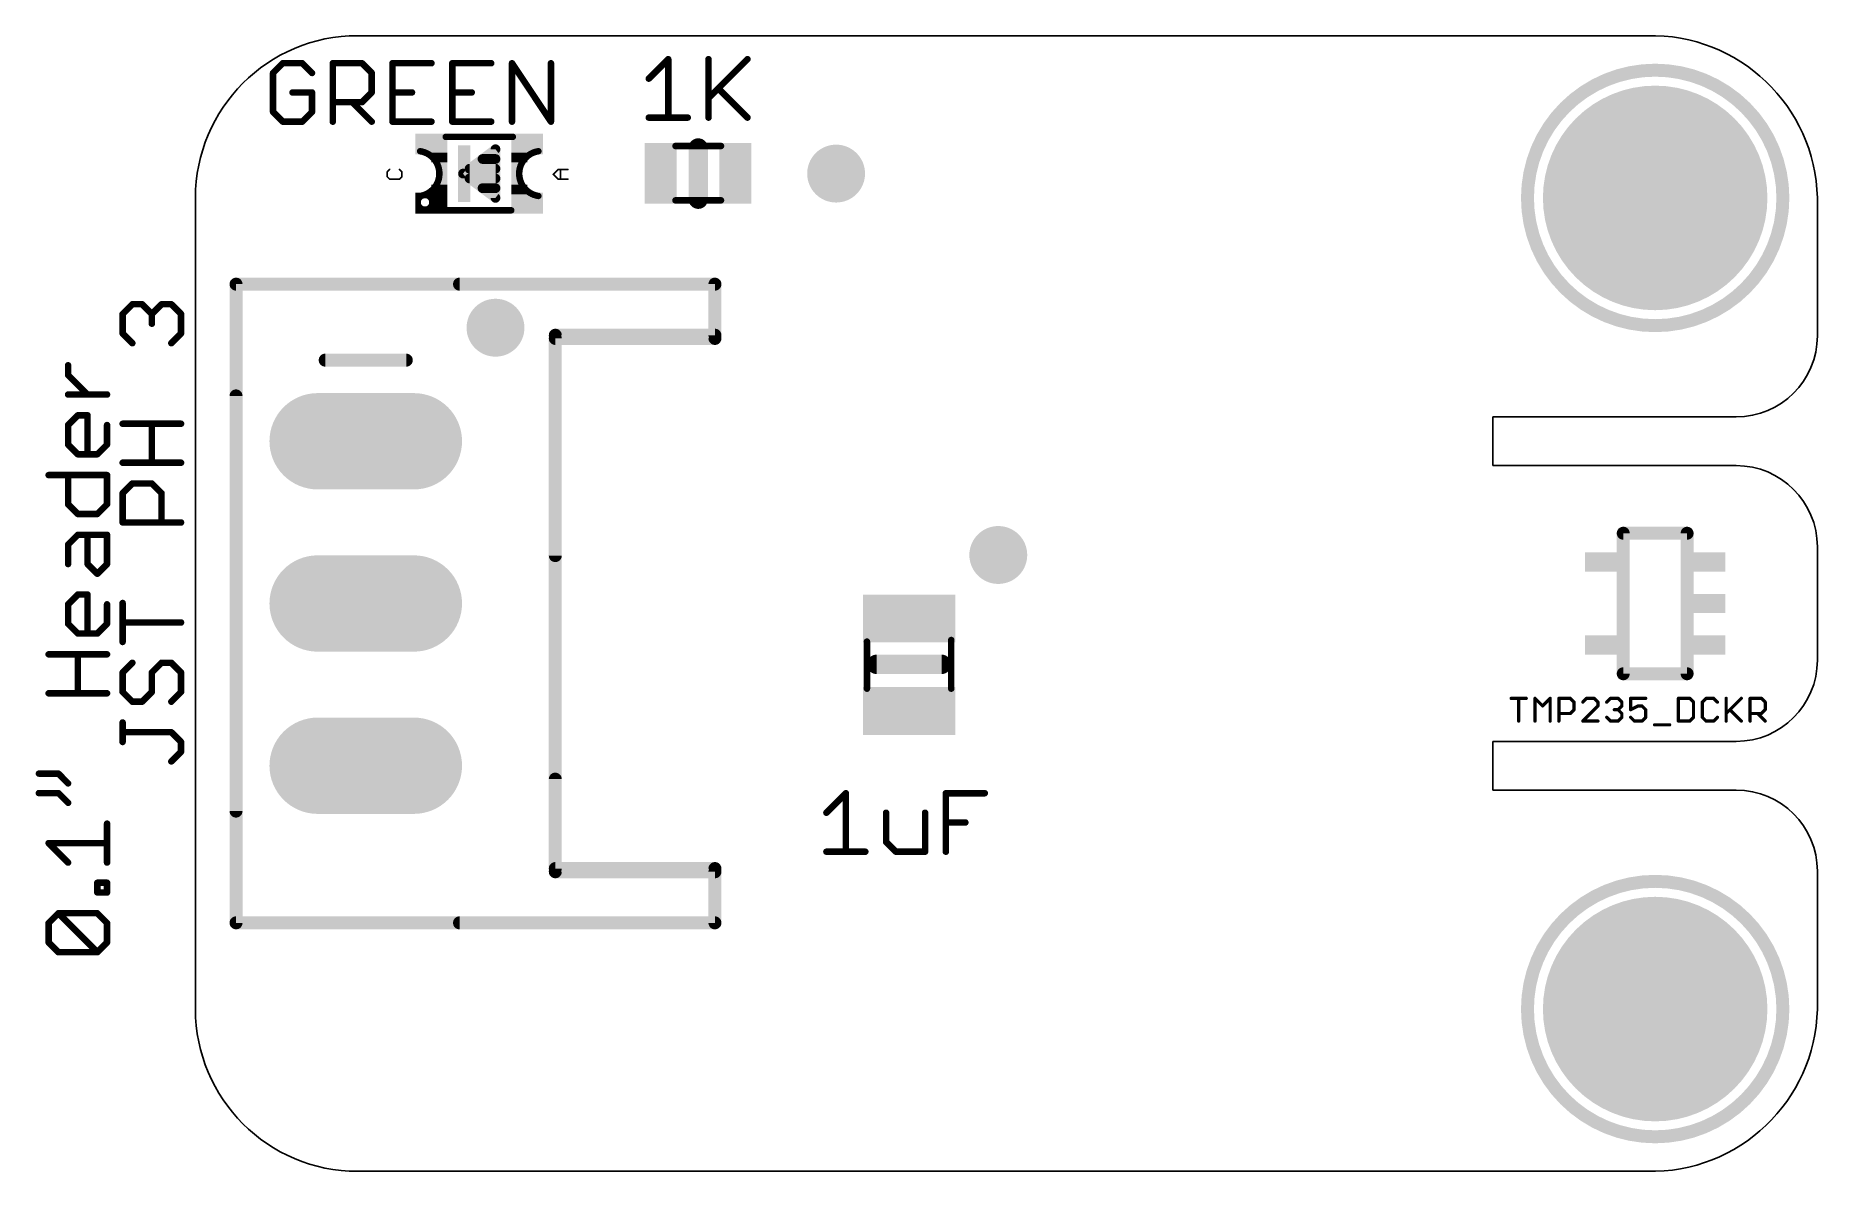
# Model space of a CAD drawing. Extents: x -2.5 to 25.4, y 0 to 17.8.
import ezdxf

# ---------------------------------------------------------------- set-up
doc = ezdxf.new("R2010")
doc.units = 0
for name, color, linetype in [('17', 110, 'CONTINUOUS'), ('18', 110, 'CONTINUOUS'), ('20', 53, 'CONTINUOUS'), ('21', 40, 'CONTINUOUS'), ('27', 253, 'CONTINUOUS'), ('51', 253, 'CONTINUOUS')]:
    doc.layers.add(name, color=color, linetype=linetype)

# ---------------------------------------------------------------- blocks, each defined once
blk = doc.blocks.new('RECT')
blk.add_solid([(-0.5, -0.5), (0.5, -0.5), (-0.5, 0.5), (0.5, 0.5)])
blk = doc.blocks.new('LONGP100')
at = {"const_width": 1}
blk.add_lwpolyline([(-0.5, 0), (0.5, 0)], dxfattribs=at)
at = {"const_width": 0.5}
for points in [[(-0.5, 0.25, 1), (-0.5, -0.25)], [(0.5, -0.25, 1), (0.5, 0.25)]]:
    blk.add_lwpolyline(points, format="xyb", dxfattribs=at)
blk = doc.blocks.new('ROUNDP')
at = {"const_width": 0.5}
blk.add_lwpolyline([(0, -0.25, 1), (0, 0.25, 1), (0, -0.25)], format="xyb", dxfattribs=at)
blk = doc.blocks.new('ROUNDV')
at = {"const_width": 0.5}
blk.add_lwpolyline([(0, -0.25, 1), (0, 0.25, 1), (0, -0.25)], format="xyb", dxfattribs=at)

msp = doc.modelspace()

# ---------------------------------------------------------------- linework, layer by layer
at = {"layer": '20'}
for p, q in [((22.733, 17.78), (2.54, 17.78)), ((0, 15.24), (0, 2.54)), ((25.4, 13.081), (25.4, 15.24)), ((20.32, 11.049), (20.32, 11.811)), ((20.32, 11.811), (24.13, 11.811)), ((24.13, 11.049), (20.32, 11.049)), ((25.4, 8.001), (25.4, 9.779)), ((20.32, 5.969), (20.32, 6.731)), ((20.32, 6.731), (24.13, 6.731)), ((24.13, 5.969), (20.32, 5.969)), ((25.4, 2.54), (25.4, 4.699)), ((2.54, 0), (22.733, 0))]:
    msp.add_line(p, q, dxfattribs=at)
for centre, radius, start, end in [((2.54, 15.24), 2.54, 90, 180), ((22.7965, 15.1765), 2.6043, 1.3972, 91.3972), ((24.13, 13.081), 1.27, 270, 0), ((24.13, 9.779), 1.27, 0, 90), ((24.13, 8.001), 1.27, 270, 0), ((24.13, 4.699), 1.27, 0, 90), ((2.54, 2.54), 2.54, 180, 270), ((22.7965, 2.6035), 2.6043, 268.6028, 358.6028)]:
    msp.add_arc(centre, radius, start, end, dxfattribs=at)
at = {"layer": '21'}
for points, const_width in [([(22.86, 13.24, 1), (22.86, 17.24, 1), (22.86, 13.24)], 0.2032), ([(4.4958, 15.8877, 1), (4.4958, 15.8115)], 0.0762), ([(4.7371, 16.002, 1), (4.6609, 16.002)], 0.0762), ([(4.7219, 15.9715, 1), (4.6761, 16.0325)], 0.0762), ([(4.699, 15.8115, 1), (4.699, 15.8877)], 0.0762), ([(7.9502, 16.021, 1), (7.7978, 16.021)], 0.1524), ([(4.2139, 15.6515, 1), (4.1681, 15.5905)], 0.0762), ([(4.1681, 15.6515, 1), (4.2139, 15.5905)], 0.0762), ([(4.2926, 15.7353, 1), (4.2926, 15.6591)], 0.0762), ([(4.699, 15.6591, 1), (4.699, 15.7353)], 0.0762), ([(4.2926, 15.5829, 1), (4.2926, 15.5067)], 0.0762), ([(4.4958, 15.4305, 1), (4.4958, 15.3543)], 0.0762), ([(4.699, 15.5067, 1), (4.699, 15.5829)], 0.0762), ([(4.699, 15.3543, 1), (4.699, 15.4305)], 0.0762), ([(4.6609, 15.24, 1), (4.7371, 15.24)], 0.0762), ([(4.6761, 15.2095, 1), (4.7219, 15.2705)], 0.0762), ([(7.7978, 15.221, 1), (7.9502, 15.221)], 0.1524), ([(4.1355, 13.9408, 1), (4.1355, 13.8392)], 0.1016), ([(8.1863, 13.89, 1), (8.0847, 13.89)], 0.1016), ([(8.1355, 13.8392, 1), (8.1355, 13.9408)], 0.1016), ([(5.6355, 13.0908, 1), (5.6355, 12.9892)], 0.1016), ([(5.6863, 13.04, 1), (5.5847, 13.04)], 0.1016), ([(8.1355, 12.9892, 1), (8.1355, 13.0908)], 0.1016), ([(8.0847, 13.04, 1), (8.1863, 13.04)], 0.1016), ([(0.6863, 12.14, 1), (0.5847, 12.14)], 0.1016), ([(22.36, 10.0408, 1), (22.36, 9.9392)], 0.1016), ([(23.36, 9.9392, 1), (23.36, 10.0408)], 0.1016), ([(5.5847, 9.64, 1), (5.6863, 9.64)], 0.1016), ([(10.668, 8.0137, 1), (10.668, 7.8613)], 0.1524), ([(11.684, 7.8613, 1), (11.684, 8.0137)], 0.1524), ([(22.36, 7.8408, 1), (22.36, 7.7392)], 0.1016), ([(23.36, 7.7392, 1), (23.36, 7.8408)], 0.1016), ([(5.6863, 6.14, 1), (5.5847, 6.14)], 0.1016), ([(0.5847, 5.64, 1), (0.6863, 5.64)], 0.1016), ([(5.6355, 4.7908, 1), (5.6355, 4.6892)], 0.1016), ([(5.5847, 4.74, 1), (5.6863, 4.74)], 0.1016), ([(8.1863, 4.74, 1), (8.0847, 4.74)], 0.1016), ([(8.1355, 4.6892, 1), (8.1355, 4.7908)], 0.1016), ([(22.86, 0.54, 1), (22.86, 4.54, 1), (22.86, 0.54)], 0.2032), ([(4.1355, 3.9408, 1), (4.1355, 3.8392)], 0.1016), ([(8.0847, 3.89, 1), (8.1863, 3.89)], 0.1016), ([(8.1355, 3.8392, 1), (8.1355, 3.9408)], 0.1016)]:
    msp.add_lwpolyline(points, format="xyb", dxfattribs=dict(at, const_width=const_width))
for points, const_width in [([(4.699, 16.002), (4.191, 15.621)], 0.1524), ([(4.4958, 15.8496), (4.699, 15.8496)], 0.1524), ([(4.699, 15.24), (4.699, 16.002)], 0.1524), ([(7.874, 16.021), (7.874, 15.221)], 0.3048), ([(4.191, 15.621), (4.699, 15.24)], 0.1524), ([(4.2926, 15.6972), (4.699, 15.6972)], 0.1524), ([(4.2926, 15.5448), (4.699, 15.5448)], 0.1524), ([(4.4958, 15.3924), (4.699, 15.3924)], 0.1524), ([(4.1355, 13.89), (8.1355, 13.89)], 0.2032), ([(8.1355, 13.89), (8.1355, 13.04)], 0.2032), ([(8.1355, 13.04), (5.6355, 13.04)], 0.2032), ([(5.6355, 13.04), (5.6355, 9.64)], 0.2032), ([(0.6355, 5.64), (0.6355, 12.14)], 0.2032), ([(22.36, 9.99), (23.36, 9.99)], 0.2032), ([(11.684, 7.9375), (10.668, 7.9375)], 0.3048), ([(23.36, 7.79), (22.36, 7.79)], 0.2032), ([(5.6355, 6.14), (5.6355, 4.74)], 0.2032), ([(5.6355, 4.74), (8.1355, 4.74)], 0.2032), ([(8.1355, 4.74), (8.1355, 3.89)], 0.2032), ([(8.1355, 3.89), (4.1355, 3.89)], 0.2032)]:
    msp.add_lwpolyline(points, dxfattribs=dict(at, const_width=const_width))
at = {"layer": '27'}
for points, const_width in [([(1.3677, 17.349), (1.2152, 17.1965)], 0.1016), ([(1.6728, 17.349), (1.3677, 17.349)], 0.1016), ([(1.8253, 17.1965), (1.6728, 17.349)], 0.1016), ([(2.1507, 16.4338), (2.1507, 17.349)], 0.1016), ([(2.1507, 17.349), (2.6083, 17.349)], 0.1016), ([(2.6083, 17.349), (2.7608, 17.1965)], 0.1016), ([(3.6964, 17.349), (3.0862, 17.349)], 0.1016), ([(3.0862, 17.349), (3.0862, 16.4338)], 0.1016), ([(4.6319, 17.349), (4.0218, 17.349)], 0.1016), ([(4.0218, 17.349), (4.0218, 16.4338)], 0.1016), ([(4.9573, 16.4338), (4.9573, 17.349)], 0.1016), ([(4.9573, 17.349), (5.5674, 16.4338)], 0.1016), ([(5.5674, 16.4338), (5.5674, 17.349)], 0.1016), ([(7.0993, 17.1074), (7.4044, 17.4125)], 0.1016), ([(7.4044, 17.4125), (7.4044, 16.4973)], 0.1016), ([(8.0348, 17.4125), (8.0348, 16.4973)], 0.1016), ([(8.0348, 16.8024), (8.6449, 17.4125)], 0.1016), ([(1.2152, 17.1965), (1.2152, 16.5863)], 0.1016), ([(2.7608, 17.1965), (2.7608, 16.8914)], 0.1016), ([(1.8253, 16.8914), (1.5203, 16.8914)], 0.1016), ([(1.8253, 16.5863), (1.8253, 16.8914)], 0.1016), ([(2.6083, 16.7389), (2.1507, 16.7389)], 0.1016), ([(2.4558, 16.7389), (2.7608, 16.4338)], 0.1016), ([(2.7608, 16.8914), (2.6083, 16.7389)], 0.1016), ([(3.0862, 16.8914), (3.3913, 16.8914)], 0.1016), ([(4.0218, 16.8914), (4.3268, 16.8914)], 0.1016), ([(8.1873, 16.9549), (8.6449, 16.4973)], 0.1016), ([(1.2152, 16.5863), (1.3677, 16.4338)], 0.1016), ([(1.3677, 16.4338), (1.6728, 16.4338)], 0.1016), ([(1.6728, 16.4338), (1.8253, 16.5863)], 0.1016), ([(3.0862, 16.4338), (3.6964, 16.4338)], 0.1016), ([(4.0218, 16.4338), (4.6319, 16.4338)], 0.1016), ([(7.0993, 16.4973), (7.7094, 16.4973)], 0.1016), ([(-1.1405, 13.423), (-0.9879, 13.5755)], 0.1016), ([(-1.1405, 13.118), (-1.1405, 13.423)], 0.1016), ([(-0.9879, 13.5755), (-0.8354, 13.5755)], 0.1016), ([(-0.8354, 13.5755), (-0.6829, 13.423)], 0.1016), ([(-0.6829, 13.423), (-0.5304, 13.5755)], 0.1016), ([(-0.6829, 13.423), (-0.6829, 13.2705)], 0.1016), ([(-0.5304, 13.5755), (-0.3778, 13.5755)], 0.1016), ([(-0.3778, 13.5755), (-0.2253, 13.423)], 0.1016), ([(-0.2253, 13.423), (-0.2253, 13.118)], 0.1016), ([(-0.9879, 12.9654), (-1.1405, 13.118)], 0.1016), ([(-0.2253, 13.118), (-0.3778, 12.9654)], 0.1016), ([(-1.9944, 12.4668), (-1.9944, 12.6193)], 0.1016), ([(-1.6894, 12.1617), (-1.9944, 12.4668)], 0.1016), ([(-1.3843, 12.1617), (-1.9944, 12.1617)], 0.1016), ([(-1.9944, 11.6838), (-1.8419, 11.8363)], 0.1016), ([(-1.9944, 11.3787), (-1.9944, 11.6838)], 0.1016), ([(-1.8419, 11.8363), (-1.6894, 11.8363)], 0.1016), ([(-1.6894, 11.8363), (-1.6894, 11.2262)], 0.1016), ([(-1.3843, 11.6838), (-1.3843, 11.3787)], 0.1016), ([(-1.1405, 11.7045), (-0.2253, 11.7045)], 0.1016), ([(-0.6829, 11.0944), (-0.6829, 11.7045)], 0.1016), ([(-1.8419, 11.2262), (-1.9944, 11.3787)], 0.1016), ([(-1.5368, 11.2262), (-1.8419, 11.2262)], 0.1016), ([(-1.3843, 11.3787), (-1.5368, 11.2262)], 0.1016), ([(-2.2995, 10.9008), (-1.3843, 10.9008)], 0.1016), ([(-1.9944, 10.4432), (-1.9944, 10.9008)], 0.1016), ([(-1.3843, 10.9008), (-1.3843, 10.4432)], 0.1016), ([(-0.2253, 11.0944), (-1.1405, 11.0944)], 0.1016), ([(-1.1405, 10.6165), (-0.9879, 10.769)], 0.1016), ([(-1.1405, 10.1589), (-1.1405, 10.6165)], 0.1016), ([(-0.9879, 10.769), (-0.6829, 10.769)], 0.1016), ([(-0.6829, 10.769), (-0.5304, 10.6165)], 0.1016), ([(-0.5304, 10.6165), (-0.5304, 10.1589)], 0.1016), ([(-1.8419, 10.2907), (-1.9944, 10.4432)], 0.1016), ([(-1.5368, 10.2907), (-1.8419, 10.2907)], 0.1016), ([(-1.3843, 10.4432), (-1.5368, 10.2907)], 0.1016), ([(-0.2253, 10.1589), (-1.1405, 10.1589)], 0.1016), ([(-1.9944, 9.8127), (-1.8419, 9.9653)], 0.1016), ([(-1.9944, 9.5077), (-1.9944, 9.8127)], 0.1016), ([(-1.8419, 9.9653), (-1.3843, 9.9653)], 0.1016), ([(-1.6894, 9.5077), (-1.6894, 9.9653)], 0.1016), ([(-1.3843, 9.9653), (-1.3843, 9.5077)], 0.1016), ([(-1.5368, 9.3551), (-1.6894, 9.5077)], 0.1016), ([(-1.3843, 9.5077), (-1.5368, 9.3551)], 0.1016), ([(-1.9944, 8.8772), (-1.8419, 9.0297)], 0.1016), ([(-1.8419, 9.0297), (-1.6894, 9.0297)], 0.1016), ([(-1.6894, 9.0297), (-1.6894, 8.4196)], 0.1016), ([(-1.1405, 8.2878), (-1.1405, 8.898)], 0.1016), ([(-1.9944, 8.5721), (-1.9944, 8.8772)], 0.1016), ([(-1.3843, 8.8772), (-1.3843, 8.5721)], 0.1016), ([(-1.8419, 8.4196), (-1.9944, 8.5721)], 0.1016), ([(-1.5368, 8.4196), (-1.8419, 8.4196)], 0.1016), ([(-1.3843, 8.5721), (-1.5368, 8.4196)], 0.1016), ([(-0.2253, 8.5929), (-1.1405, 8.5929)], 0.1016), ([(-2.2995, 8.0942), (-1.3843, 8.0942)], 0.1016), ([(-1.8419, 7.4841), (-1.8419, 8.0942)], 0.1016), ([(-0.9879, 7.9624), (-1.1405, 7.8099)], 0.1016), ([(-1.1405, 7.8099), (-1.1405, 7.5048)], 0.1016), ([(-0.6829, 7.8099), (-0.5304, 7.9624)], 0.1016), ([(-0.6829, 7.5048), (-0.6829, 7.8099)], 0.1016), ([(-0.5304, 7.9624), (-0.3778, 7.9624)], 0.1016), ([(-0.3778, 7.9624), (-0.2253, 7.8099)], 0.1016), ([(-0.2253, 7.8099), (-0.2253, 7.5048)], 0.1016), ([(-1.3843, 7.4841), (-2.2995, 7.4841)], 0.1016), ([(-1.1405, 7.5048), (-0.9879, 7.3523)], 0.1016), ([(-0.8354, 7.3523), (-0.6829, 7.5048)], 0.1016), ([(-0.2253, 7.5048), (-0.3778, 7.3523)], 0.1016), ([(-0.9879, 7.3523), (-0.8354, 7.3523)], 0.1016), ([(20.6041, 7.4049), (20.8414, 7.4049)], 0.0508), ([(20.7228, 7.049), (20.7228, 7.4049)], 0.0508), ([(20.9783, 7.049), (20.9783, 7.4049)], 0.0508), ([(20.9783, 7.4049), (21.097, 7.2863)], 0.0508), ([(21.097, 7.2863), (21.2156, 7.4049)], 0.0508), ([(21.2156, 7.4049), (21.2156, 7.049)], 0.0508), ([(21.3525, 7.049), (21.3525, 7.4049)], 0.0508), ([(21.3525, 7.4049), (21.5305, 7.4049)], 0.0508), ([(21.5305, 7.4049), (21.5898, 7.3456)], 0.0508), ([(21.5898, 7.3456), (21.5898, 7.227)], 0.0508), ([(21.786, 7.4049), (21.7267, 7.3456)], 0.0508), ([(21.7267, 7.049), (21.964, 7.2863)], 0.0508), ([(21.9047, 7.4049), (21.786, 7.4049)], 0.0508), ([(21.964, 7.3456), (21.9047, 7.4049)], 0.0508), ([(21.964, 7.2863), (21.964, 7.3456)], 0.0508), ([(22.1009, 7.3456), (22.1603, 7.4049)], 0.0508), ([(22.1603, 7.4049), (22.2789, 7.4049)], 0.0508), ([(22.2789, 7.4049), (22.3382, 7.3456)], 0.0508), ([(22.3382, 7.2863), (22.2789, 7.227)], 0.0508), ([(22.3382, 7.3456), (22.3382, 7.2863)], 0.0508), ([(22.7124, 7.4049), (22.4751, 7.4049)], 0.0508), ([(22.4751, 7.4049), (22.4751, 7.227)], 0.0508), ([(22.4751, 7.227), (22.5938, 7.2863)], 0.0508), ([(22.5938, 7.2863), (22.6531, 7.2863)], 0.0508), ([(22.6531, 7.2863), (22.7124, 7.227)], 0.0508), ([(23.2236, 7.4049), (23.2236, 7.049)], 0.0508), ([(23.4015, 7.4049), (23.2236, 7.4049)], 0.0508), ([(23.4608, 7.3456), (23.4015, 7.4049)], 0.0508), ([(23.4608, 7.1083), (23.4608, 7.3456)], 0.0508), ([(23.6571, 7.4049), (23.5978, 7.3456)], 0.0508), ([(23.5978, 7.3456), (23.5978, 7.1083)], 0.0508), ([(23.7757, 7.4049), (23.6571, 7.4049)], 0.0508), ([(23.835, 7.3456), (23.7757, 7.4049)], 0.0508), ([(23.972, 7.4049), (23.972, 7.049)], 0.0508), ([(23.972, 7.1676), (24.2092, 7.4049)], 0.0508), ([(24.3462, 7.049), (24.3462, 7.4049)], 0.0508), ([(24.3462, 7.4049), (24.5241, 7.4049)], 0.0508), ([(24.5241, 7.4049), (24.5834, 7.3456)], 0.0508), ([(24.5834, 7.3456), (24.5834, 7.227)], 0.0508), ([(-1.1405, 6.7219), (-1.1405, 7.0269)], 0.1016), ([(21.5305, 7.1676), (21.3525, 7.1676)], 0.0508), ([(21.5898, 7.227), (21.5305, 7.1676)], 0.0508), ([(21.964, 7.049), (21.7267, 7.049)], 0.0508), ([(22.1603, 7.049), (22.1009, 7.1083)], 0.0508), ([(22.2789, 7.049), (22.1603, 7.049)], 0.0508), ([(22.2789, 7.227), (22.2196, 7.227)], 0.0508), ([(22.2789, 7.227), (22.3382, 7.1676)], 0.0508), ([(22.3382, 7.1083), (22.2789, 7.049)], 0.0508), ([(22.3382, 7.1676), (22.3382, 7.1083)], 0.0508), ([(22.5345, 7.049), (22.4751, 7.1083)], 0.0508), ([(22.6531, 7.049), (22.5345, 7.049)], 0.0508), ([(22.7124, 7.1083), (22.6531, 7.049)], 0.0508), ([(22.7124, 7.227), (22.7124, 7.1083)], 0.0508), ([(22.8494, 6.9897), (23.0866, 6.9897)], 0.0508), ([(23.2236, 7.049), (23.4015, 7.049)], 0.0508), ([(23.4015, 7.049), (23.4608, 7.1083)], 0.0508), ([(23.5978, 7.1083), (23.6571, 7.049)], 0.0508), ([(23.6571, 7.049), (23.7757, 7.049)], 0.0508), ([(23.7757, 7.049), (23.835, 7.1083)], 0.0508), ([(24.0313, 7.227), (24.2092, 7.049)], 0.0508), ([(24.5241, 7.1676), (24.3462, 7.1676)], 0.0508), ([(24.4648, 7.1676), (24.5834, 7.049)], 0.0508), ([(24.5834, 7.227), (24.5241, 7.1676)], 0.0508), ([(-0.3778, 6.8744), (-1.1405, 6.8744)], 0.1016), ([(-0.2253, 6.7219), (-0.3778, 6.8744)], 0.1016), ([(-0.2253, 6.5693), (-0.2253, 6.7219)], 0.1016), ([(-0.3778, 6.4168), (-0.2253, 6.5693)], 0.1016), ([(-2.452, 6.2266), (-2.1469, 6.2266)], 0.1016), ([(-2.1469, 6.2266), (-1.9944, 6.074)], 0.1016), ([(-2.452, 5.9215), (-2.1469, 5.9215)], 0.1016), ([(-2.1469, 5.9215), (-1.9944, 5.769)], 0.1016), ([(9.8807, 5.6139), (10.1858, 5.919)], 0.1016), ([(10.1858, 5.919), (10.1858, 5.0038)], 0.1016), ([(11.7518, 5.0038), (11.7518, 5.919)], 0.1016), ([(11.7518, 5.919), (12.3619, 5.919)], 0.1016), ([(10.8163, 5.6139), (10.8163, 5.1563)], 0.1016), ([(11.4264, 5.0038), (11.4264, 5.6139)], 0.1016), ([(-1.3843, 4.8335), (-1.3843, 5.4436)], 0.1016), ([(11.7518, 5.4614), (12.0568, 5.4614)], 0.1016), ([(-1.9944, 4.8335), (-2.2995, 5.1385)], 0.1016), ([(-2.2995, 5.1385), (-1.3843, 5.1385)], 0.1016), ([(9.8807, 5.0038), (10.4909, 5.0038)], 0.1016), ([(10.8163, 5.1563), (10.9688, 5.0038)], 0.1016), ([(10.9688, 5.0038), (11.4264, 5.0038)], 0.1016), ([(-1.5368, 4.3657), (-1.5368, 4.5182)], 0.1016), ([(-1.5368, 4.5182), (-1.3843, 4.5182)], 0.1016), ([(-1.3843, 4.5182), (-1.3843, 4.3657)], 0.1016), ([(-1.3843, 4.3657), (-1.5368, 4.3657)], 0.1016), ([(-2.2995, 3.8878), (-2.1469, 4.0403)], 0.1016), ([(-2.2995, 3.5827), (-2.2995, 3.8878)], 0.1016), ([(-2.1469, 4.0403), (-1.5368, 4.0403)], 0.1016), ([(-1.5368, 3.4302), (-2.1469, 4.0403)], 0.1016), ([(-1.5368, 4.0403), (-1.3843, 3.8878)], 0.1016), ([(-1.3843, 3.8878), (-1.3843, 3.5827)], 0.1016), ([(-2.1469, 3.4302), (-2.2995, 3.5827)], 0.1016), ([(-1.3843, 3.5827), (-1.5368, 3.4302)], 0.1016), ([(-1.5368, 3.4302), (-2.1469, 3.4302)], 0.1016)]:
    msp.add_lwpolyline(points, dxfattribs=dict(at, const_width=const_width))
for points, const_width in [([(1.3677, 17.3744, 1), (1.3677, 17.3236)], 0.0508), ([(1.3857, 17.331, 1), (1.3498, 17.3669)], 0.0508), ([(1.6908, 17.3669, 1), (1.6548, 17.331)], 0.0508), ([(1.6728, 17.3236, 1), (1.6728, 17.3744)], 0.0508), ([(2.1761, 17.349, 1), (2.1253, 17.349)], 0.0508), ([(2.1507, 17.3744, 1), (2.1507, 17.3236)], 0.0508), ([(2.6263, 17.3669, 1), (2.5904, 17.331)], 0.0508), ([(2.6083, 17.3236, 1), (2.6083, 17.3744)], 0.0508), ([(3.0862, 17.3744, 1), (3.0862, 17.3236)], 0.0508), ([(3.1116, 17.349, 1), (3.0608, 17.349)], 0.0508), ([(3.6964, 17.3236, 1), (3.6964, 17.3744)], 0.0508), ([(4.0218, 17.3744, 1), (4.0218, 17.3236)], 0.0508), ([(4.0472, 17.349, 1), (3.9964, 17.349)], 0.0508), ([(4.6319, 17.3236, 1), (4.6319, 17.3744)], 0.0508), ([(4.9784, 17.3631, 1), (4.9361, 17.3349)], 0.0508), ([(4.9827, 17.349, 1), (4.9319, 17.349)], 0.0508), ([(5.5928, 17.349, 1), (5.542, 17.349)], 0.0508), ([(7.4298, 17.4125, 1), (7.379, 17.4125)], 0.0508), ([(7.4223, 17.3945, 1), (7.3864, 17.4304)], 0.0508), ([(8.0602, 17.4125, 1), (8.0094, 17.4125)], 0.0508), ([(8.6629, 17.3945, 1), (8.627, 17.4304)], 0.0508), ([(1.2406, 17.1965, 1), (1.1898, 17.1965)], 0.0508), ([(1.1972, 17.2144, 1), (1.2332, 17.1785)], 0.0508), ([(1.8074, 17.1785, 1), (1.8433, 17.2144)], 0.0508), ([(2.7862, 17.1965, 1), (2.7354, 17.1965)], 0.0508), ([(2.7429, 17.1785, 1), (2.7788, 17.2144)], 0.0508), ([(7.0813, 17.1254, 1), (7.1173, 17.0895)], 0.0508), ([(1.5203, 16.9168, 1), (1.5203, 16.866)], 0.0508), ([(1.8507, 16.8914, 1), (1.7999, 16.8914)], 0.0508), ([(1.8253, 16.866, 1), (1.8253, 16.9168)], 0.0508), ([(2.1507, 16.7643, 1), (2.1507, 16.7135)], 0.0508), ([(2.4737, 16.7568, 1), (2.4378, 16.7209)], 0.0508), ([(2.5904, 16.7568, 1), (2.6263, 16.7209)], 0.0508), ([(2.6083, 16.7135, 1), (2.6083, 16.7643)], 0.0508), ([(2.7354, 16.8914, 1), (2.7862, 16.8914)], 0.0508), ([(2.7788, 16.8734, 1), (2.7429, 16.9094)], 0.0508), ([(3.0862, 16.9168, 1), (3.0862, 16.866)], 0.0508), ([(3.3913, 16.866, 1), (3.3913, 16.9168)], 0.0508), ([(4.0218, 16.9168, 1), (4.0218, 16.866)], 0.0508), ([(4.3268, 16.866, 1), (4.3268, 16.9168)], 0.0508), ([(8.0169, 16.8203, 1), (8.0528, 16.7844)], 0.0508), ([(8.2053, 16.9729, 1), (8.1694, 16.9369)], 0.0508), ([(1.2332, 16.6043, 1), (1.1972, 16.5684)], 0.0508), ([(1.1898, 16.5863, 1), (1.2406, 16.5863)], 0.0508), ([(1.3677, 16.4592, 1), (1.3677, 16.4084)], 0.0508), ([(1.3498, 16.4158, 1), (1.3857, 16.4518)], 0.0508), ([(1.6548, 16.4518, 1), (1.6908, 16.4158)], 0.0508), ([(1.6728, 16.4084, 1), (1.6728, 16.4592)], 0.0508), ([(1.7999, 16.5863, 1), (1.8507, 16.5863)], 0.0508), ([(1.8433, 16.5684, 1), (1.8074, 16.6043)], 0.0508), ([(2.7429, 16.4158, 1), (2.7788, 16.4518)], 0.0508), ([(3.0862, 16.4592, 1), (3.0862, 16.4084)], 0.0508), ([(3.6964, 16.4084, 1), (3.6964, 16.4592)], 0.0508), ([(4.0218, 16.4592, 1), (4.0218, 16.4084)], 0.0508), ([(4.6319, 16.4084, 1), (4.6319, 16.4592)], 0.0508), ([(5.5463, 16.4197, 1), (5.5885, 16.4479)], 0.0508), ([(7.0993, 16.5227, 1), (7.0993, 16.4719)], 0.0508), ([(7.379, 16.4973, 1), (7.4298, 16.4973)], 0.0508), ([(7.7094, 16.4719, 1), (7.7094, 16.5227)], 0.0508), ([(8.0094, 16.4973, 1), (8.0602, 16.4973)], 0.0508), ([(8.627, 16.4793, 1), (8.6629, 16.5153)], 0.0508), ([(2.1253, 16.4338, 1), (2.1761, 16.4338)], 0.0508), ([(3.0608, 16.4338, 1), (3.1116, 16.4338)], 0.0508), ([(3.9964, 16.4338, 1), (4.0472, 16.4338)], 0.0508), ([(4.9319, 16.4338, 1), (4.9827, 16.4338)], 0.0508), ([(5.542, 16.4338, 1), (5.5928, 16.4338)], 0.0508), ([(-1.1151, 13.423, 1), (-1.1659, 13.423)], 0.0508), ([(-1.1584, 13.441, 1), (-1.1225, 13.4051)], 0.0508), ([(-0.9879, 13.6009, 1), (-0.9879, 13.5502)], 0.0508), ([(-0.97, 13.5576, 1), (-1.0059, 13.5935)], 0.0508), ([(-0.8175, 13.5935, 1), (-0.8534, 13.5576)], 0.0508), ([(-0.8354, 13.5502, 1), (-0.8354, 13.6009)], 0.0508), ([(-0.6575, 13.423, 1), (-0.7083, 13.423)], 0.0508), ([(-0.7009, 13.441, 1), (-0.6649, 13.4051)], 0.0508), ([(-0.7009, 13.4051, 1), (-0.6649, 13.441)], 0.0508), ([(-0.5304, 13.6009, 1), (-0.5304, 13.5502)], 0.0508), ([(-0.5124, 13.5576, 1), (-0.5483, 13.5935)], 0.0508), ([(-0.3599, 13.5935, 1), (-0.3958, 13.5576)], 0.0508), ([(-0.3778, 13.5502, 1), (-0.3778, 13.6009)], 0.0508), ([(-0.1999, 13.423, 1), (-0.2507, 13.423)], 0.0508), ([(-0.2433, 13.4051, 1), (-0.2073, 13.441)], 0.0508), ([(-1.1659, 13.118, 1), (-1.1151, 13.118)], 0.0508), ([(-1.1225, 13.1359, 1), (-1.1584, 13.1)], 0.0508), ([(-0.7083, 13.2705, 1), (-0.6575, 13.2705)], 0.0508), ([(-0.2507, 13.118, 1), (-0.1999, 13.118)], 0.0508), ([(-0.2073, 13.1, 1), (-0.2433, 13.1359)], 0.0508), ([(-1.0059, 12.9475, 1), (-0.97, 12.9834)], 0.0508), ([(-0.3958, 12.9834, 1), (-0.3599, 12.9475)], 0.0508), ([(-1.969, 12.6193, 1), (-2.0198, 12.6193)], 0.0508), ([(-1.9765, 12.4847, 1), (-2.0124, 12.4488)], 0.0508), ([(-2.0198, 12.4668, 1), (-1.969, 12.4668)], 0.0508), ([(-1.9944, 12.1871, 1), (-1.9944, 12.1363)], 0.0508), ([(-1.7073, 12.1437, 1), (-1.6714, 12.1797)], 0.0508), ([(-1.3843, 12.1363, 1), (-1.3843, 12.1871)], 0.0508), ([(-1.969, 11.6838, 1), (-2.0198, 11.6838)], 0.0508), ([(-2.0124, 11.7017, 1), (-1.9765, 11.6658)], 0.0508), ([(-1.8419, 11.8617, 1), (-1.8419, 11.8109)], 0.0508), ([(-1.8239, 11.8183, 1), (-1.8599, 11.8543)], 0.0508), ([(-1.664, 11.8363, 1), (-1.7148, 11.8363)], 0.0508), ([(-1.6894, 11.8109, 1), (-1.6894, 11.8617)], 0.0508), ([(-1.3589, 11.6838, 1), (-1.4097, 11.6838)], 0.0508), ([(-1.1405, 11.7299, 1), (-1.1405, 11.6791)], 0.0508), ([(-0.6575, 11.7045, 1), (-0.7083, 11.7045)], 0.0508), ([(-0.2253, 11.6791, 1), (-0.2253, 11.7299)], 0.0508), ([(-1.9765, 11.3967, 1), (-2.0124, 11.3607)], 0.0508), ([(-2.0198, 11.3787, 1), (-1.969, 11.3787)], 0.0508), ([(-1.8419, 11.2516, 1), (-1.8419, 11.2008)], 0.0508), ([(-1.8599, 11.2082, 1), (-1.8239, 11.2441)], 0.0508), ([(-1.7148, 11.2262, 1), (-1.664, 11.2262)], 0.0508), ([(-1.5548, 11.2441, 1), (-1.5189, 11.2082)], 0.0508), ([(-1.5368, 11.2008, 1), (-1.5368, 11.2516)], 0.0508), ([(-1.4097, 11.3787, 1), (-1.3589, 11.3787)], 0.0508), ([(-1.3663, 11.3607, 1), (-1.4023, 11.3967)], 0.0508), ([(-2.2995, 10.9262, 1), (-2.2995, 10.8754)], 0.0508), ([(-1.969, 10.9008, 1), (-2.0198, 10.9008)], 0.0508), ([(-1.3589, 10.9008, 1), (-1.4097, 10.9008)], 0.0508), ([(-1.3843, 10.8754, 1), (-1.3843, 10.9262)], 0.0508), ([(-1.1405, 11.1198, 1), (-1.1405, 11.069)], 0.0508), ([(-0.7083, 11.0944, 1), (-0.6575, 11.0944)], 0.0508), ([(-0.2253, 11.069, 1), (-0.2253, 11.1198)], 0.0508), ([(-1.1151, 10.6165, 1), (-1.1659, 10.6165)], 0.0508), ([(-1.1584, 10.6344, 1), (-1.1225, 10.5985)], 0.0508), ([(-0.9879, 10.7944, 1), (-0.9879, 10.7436)], 0.0508), ([(-0.97, 10.751, 1), (-1.0059, 10.787)], 0.0508), ([(-0.6649, 10.787, 1), (-0.7009, 10.751)], 0.0508), ([(-0.6829, 10.7436, 1), (-0.6829, 10.7944)], 0.0508), ([(-0.505, 10.6165, 1), (-0.5558, 10.6165)], 0.0508), ([(-0.5483, 10.5985, 1), (-0.5124, 10.6344)], 0.0508), ([(-1.9765, 10.4611, 1), (-2.0124, 10.4252)], 0.0508), ([(-2.0198, 10.4432, 1), (-1.969, 10.4432)], 0.0508), ([(-1.8419, 10.3161, 1), (-1.8419, 10.2653)], 0.0508), ([(-1.8599, 10.2727, 1), (-1.8239, 10.3086)], 0.0508), ([(-1.5548, 10.3086, 1), (-1.5189, 10.2727)], 0.0508), ([(-1.5368, 10.2653, 1), (-1.5368, 10.3161)], 0.0508), ([(-1.4097, 10.4432, 1), (-1.3589, 10.4432)], 0.0508), ([(-1.3663, 10.4252, 1), (-1.4023, 10.4611)], 0.0508), ([(-1.1405, 10.1843, 1), (-1.1405, 10.1335)], 0.0508), ([(-1.1659, 10.1589, 1), (-1.1151, 10.1589)], 0.0508), ([(-0.5558, 10.1589, 1), (-0.505, 10.1589)], 0.0508), ([(-0.2253, 10.1335, 1), (-0.2253, 10.1843)], 0.0508), ([(-1.969, 9.8127, 1), (-2.0198, 9.8127)], 0.0508), ([(-2.0124, 9.8307, 1), (-1.9765, 9.7948)], 0.0508), ([(-1.8419, 9.9907, 1), (-1.8419, 9.9399)], 0.0508), ([(-1.8239, 9.9473, 1), (-1.8599, 9.9832)], 0.0508), ([(-1.664, 9.9653, 1), (-1.7148, 9.9653)], 0.0508), ([(-1.3589, 9.9653, 1), (-1.4097, 9.9653)], 0.0508), ([(-1.3843, 9.9399, 1), (-1.3843, 9.9907)], 0.0508), ([(-2.0198, 9.5077, 1), (-1.969, 9.5077)], 0.0508), ([(-1.7148, 9.5077, 1), (-1.664, 9.5077)], 0.0508), ([(-1.6714, 9.5256, 1), (-1.7073, 9.4897)], 0.0508), ([(-1.4097, 9.5077, 1), (-1.3589, 9.5077)], 0.0508), ([(-1.3663, 9.4897, 1), (-1.4023, 9.5256)], 0.0508), ([(-1.5548, 9.3731, 1), (-1.5189, 9.3372)], 0.0508), ([(-1.5548, 9.3372, 1), (-1.5189, 9.3731)], 0.0508), ([(-1.8419, 9.0551, 1), (-1.8419, 9.0043)], 0.0508), ([(-1.8239, 9.0118, 1), (-1.8599, 9.0477)], 0.0508), ([(-1.664, 9.0297, 1), (-1.7148, 9.0297)], 0.0508), ([(-1.6894, 9.0043, 1), (-1.6894, 9.0551)], 0.0508), ([(-1.1151, 8.898, 1), (-1.1659, 8.898)], 0.0508), ([(-2.0124, 8.8952, 1), (-1.9765, 8.8592)], 0.0508), ([(-1.969, 8.8772, 1), (-2.0198, 8.8772)], 0.0508), ([(-1.3589, 8.8772, 1), (-1.4097, 8.8772)], 0.0508), ([(-1.9765, 8.5901, 1), (-2.0124, 8.5542)], 0.0508), ([(-2.0198, 8.5721, 1), (-1.969, 8.5721)], 0.0508), ([(-1.8419, 8.445, 1), (-1.8419, 8.3942)], 0.0508), ([(-1.8599, 8.4017, 1), (-1.8239, 8.4376)], 0.0508), ([(-1.7148, 8.4196, 1), (-1.664, 8.4196)], 0.0508), ([(-1.5548, 8.4376, 1), (-1.5189, 8.4017)], 0.0508), ([(-1.5368, 8.3942, 1), (-1.5368, 8.445)], 0.0508), ([(-1.4097, 8.5721, 1), (-1.3589, 8.5721)], 0.0508), ([(-1.3663, 8.5542, 1), (-1.4023, 8.5901)], 0.0508), ([(-1.1405, 8.6183, 1), (-1.1405, 8.5675)], 0.0508), ([(-0.2253, 8.5675, 1), (-0.2253, 8.6183)], 0.0508), ([(-2.2995, 8.1196, 1), (-2.2995, 8.0688)], 0.0508), ([(-1.8165, 8.0942, 1), (-1.8673, 8.0942)], 0.0508), ([(-1.3843, 8.0688, 1), (-1.3843, 8.1196)], 0.0508), ([(-1.1659, 8.2878, 1), (-1.1151, 8.2878)], 0.0508), ([(-1.1151, 7.8099, 1), (-1.1659, 7.8099)], 0.0508), ([(-1.1584, 7.8279, 1), (-1.1225, 7.7919)], 0.0508), ([(-0.97, 7.9445, 1), (-1.0059, 7.9804)], 0.0508), ([(-0.7009, 7.8279, 1), (-0.6649, 7.7919)], 0.0508), ([(-0.6575, 7.8099, 1), (-0.7083, 7.8099)], 0.0508), ([(-0.5304, 7.9878, 1), (-0.5304, 7.937)], 0.0508), ([(-0.5124, 7.9445, 1), (-0.5483, 7.9804)], 0.0508), ([(-0.3599, 7.9804, 1), (-0.3958, 7.9445)], 0.0508), ([(-0.3778, 7.937, 1), (-0.3778, 7.9878)], 0.0508), ([(-0.1999, 7.8099, 1), (-0.2507, 7.8099)], 0.0508), ([(-0.2433, 7.7919, 1), (-0.2073, 7.8279)], 0.0508), ([(-2.2995, 7.5095, 1), (-2.2995, 7.4587)], 0.0508), ([(-1.3843, 7.4587, 1), (-1.3843, 7.5095)], 0.0508), ([(-1.1225, 7.5228, 1), (-1.1584, 7.4869)], 0.0508), ([(-0.6649, 7.4869, 1), (-0.7009, 7.5228)], 0.0508), ([(-0.2073, 7.4869, 1), (-0.2433, 7.5228)], 0.0508), ([(-1.8673, 7.4841, 1), (-1.8165, 7.4841)], 0.0508), ([(-1.1659, 7.5048, 1), (-1.1151, 7.5048)], 0.0508), ([(-0.9879, 7.3777, 1), (-0.9879, 7.3269)], 0.0508), ([(-1.0059, 7.3344, 1), (-0.97, 7.3703)], 0.0508), ([(-0.8534, 7.3703, 1), (-0.8175, 7.3344)], 0.0508), ([(-0.8354, 7.3269, 1), (-0.8354, 7.3777)], 0.0508), ([(-0.7083, 7.5048, 1), (-0.6575, 7.5048)], 0.0508), ([(-0.3958, 7.3703, 1), (-0.3599, 7.3344)], 0.0508), ([(-0.2507, 7.5048, 1), (-0.1999, 7.5048)], 0.0508), ([(20.6041, 7.4176, 1), (20.6041, 7.3922)], 0.0254), ([(20.7355, 7.4049, 1), (20.7101, 7.4049)], 0.0254), ([(20.8414, 7.3922, 1), (20.8414, 7.4176)], 0.0254), ([(20.991, 7.4049, 1), (20.9656, 7.4049)], 0.0254), ([(20.9873, 7.4139, 1), (20.9693, 7.3959)], 0.0254), ([(21.088, 7.2952, 1), (21.1059, 7.2773)], 0.0254), ([(21.088, 7.2773, 1), (21.1059, 7.2952)], 0.0254), ([(21.2283, 7.4049, 1), (21.2029, 7.4049)], 0.0254), ([(21.2246, 7.3959, 1), (21.2066, 7.4139)], 0.0254), ([(21.3652, 7.4049, 1), (21.3398, 7.4049)], 0.0254), ([(21.3525, 7.4176, 1), (21.3525, 7.3922)], 0.0254), ([(21.5395, 7.4139, 1), (21.5215, 7.3959)], 0.0254), ([(21.5305, 7.3922, 1), (21.5305, 7.4176)], 0.0254), ([(21.6025, 7.3456, 1), (21.5771, 7.3456)], 0.0254), ([(21.5808, 7.3366, 1), (21.5988, 7.3546)], 0.0254), ([(21.7178, 7.3546, 1), (21.7357, 7.3366)], 0.0254), ([(21.786, 7.4176, 1), (21.786, 7.3922)], 0.0254), ([(21.795, 7.3959, 1), (21.7771, 7.4139)], 0.0254), ([(21.9137, 7.4139, 1), (21.8957, 7.3959)], 0.0254), ([(21.9047, 7.3922, 1), (21.9047, 7.4176)], 0.0254), ([(21.9767, 7.3456, 1), (21.9513, 7.3456)], 0.0254), ([(21.9513, 7.2863, 1), (21.9767, 7.2863)], 0.0254), ([(21.955, 7.3366, 1), (21.973, 7.3546)], 0.0254), ([(21.973, 7.2773, 1), (21.955, 7.2952)], 0.0254), ([(22.092, 7.3546, 1), (22.1099, 7.3366)], 0.0254), ([(22.1603, 7.4176, 1), (22.1603, 7.3922)], 0.0254), ([(22.1692, 7.3959, 1), (22.1513, 7.4139)], 0.0254), ([(22.2879, 7.4139, 1), (22.2699, 7.3959)], 0.0254), ([(22.2789, 7.3922, 1), (22.2789, 7.4176)], 0.0254), ([(22.3509, 7.3456, 1), (22.3255, 7.3456)], 0.0254), ([(22.3255, 7.2863, 1), (22.3509, 7.2863)], 0.0254), ([(22.3292, 7.3366, 1), (22.3472, 7.3546)], 0.0254), ([(22.3472, 7.2773, 1), (22.3292, 7.2952)], 0.0254), ([(22.4751, 7.4176, 1), (22.4751, 7.3922)], 0.0254), ([(22.4878, 7.4049, 1), (22.4624, 7.4049)], 0.0254), ([(22.5938, 7.299, 1), (22.5938, 7.2736)], 0.0254), ([(22.5995, 7.2749, 1), (22.5881, 7.2976)], 0.0254), ([(22.6621, 7.2952, 1), (22.6441, 7.2773)], 0.0254), ([(22.6531, 7.2736, 1), (22.6531, 7.299)], 0.0254), ([(22.7124, 7.3922, 1), (22.7124, 7.4176)], 0.0254), ([(23.2363, 7.4049, 1), (23.2109, 7.4049)], 0.0254), ([(23.2236, 7.4176, 1), (23.2236, 7.3922)], 0.0254), ([(23.4105, 7.4139, 1), (23.3925, 7.3959)], 0.0254), ([(23.4015, 7.3922, 1), (23.4015, 7.4176)], 0.0254), ([(23.4735, 7.3456, 1), (23.4481, 7.3456)], 0.0254), ([(23.4518, 7.3366, 1), (23.4698, 7.3546)], 0.0254), ([(23.6105, 7.3456, 1), (23.5851, 7.3456)], 0.0254), ([(23.5888, 7.3546, 1), (23.6067, 7.3366)], 0.0254), ([(23.6571, 7.4176, 1), (23.6571, 7.3922)], 0.0254), ([(23.6661, 7.3959, 1), (23.6481, 7.4139)], 0.0254), ([(23.7847, 7.4139, 1), (23.7667, 7.3959)], 0.0254), ([(23.7757, 7.3922, 1), (23.7757, 7.4176)], 0.0254), ([(23.8261, 7.3366, 1), (23.844, 7.3546)], 0.0254), ([(23.9847, 7.4049, 1), (23.9593, 7.4049)], 0.0254), ([(24.2182, 7.3959, 1), (24.2003, 7.4139)], 0.0254), ([(24.3589, 7.4049, 1), (24.3335, 7.4049)], 0.0254), ([(24.3462, 7.4176, 1), (24.3462, 7.3922)], 0.0254), ([(24.5331, 7.4139, 1), (24.5151, 7.3959)], 0.0254), ([(24.5241, 7.3922, 1), (24.5241, 7.4176)], 0.0254), ([(24.5961, 7.3456, 1), (24.5707, 7.3456)], 0.0254), ([(24.5745, 7.3366, 1), (24.5924, 7.3546)], 0.0254), ([(-1.1151, 7.0269, 1), (-1.1659, 7.0269)], 0.0508), ([(20.7101, 7.049, 1), (20.7355, 7.049)], 0.0254), ([(20.9656, 7.049, 1), (20.991, 7.049)], 0.0254), ([(21.2029, 7.049, 1), (21.2283, 7.049)], 0.0254), ([(21.3525, 7.1803, 1), (21.3525, 7.1549)], 0.0254), ([(21.3398, 7.049, 1), (21.3652, 7.049)], 0.0254), ([(21.5215, 7.1766, 1), (21.5395, 7.1587)], 0.0254), ([(21.5305, 7.1549, 1), (21.5305, 7.1803)], 0.0254), ([(21.5771, 7.227, 1), (21.6025, 7.227)], 0.0254), ([(21.5988, 7.218, 1), (21.5808, 7.2359)], 0.0254), ([(21.7267, 7.0617, 1), (21.7267, 7.0363)], 0.0254), ([(21.7178, 7.058, 1), (21.7357, 7.04)], 0.0254), ([(21.964, 7.0363, 1), (21.964, 7.0617)], 0.0254), ([(22.1099, 7.1173, 1), (22.092, 7.0993)], 0.0254), ([(22.1603, 7.0617, 1), (22.1603, 7.0363)], 0.0254), ([(22.1513, 7.04, 1), (22.1692, 7.058)], 0.0254), ([(22.2196, 7.2397, 1), (22.2196, 7.2143)], 0.0254), ([(22.2879, 7.2359, 1), (22.2699, 7.218)], 0.0254), ([(22.2699, 7.2359, 1), (22.2879, 7.218)], 0.0254), ([(22.2699, 7.058, 1), (22.2879, 7.04)], 0.0254), ([(22.2789, 7.2143, 1), (22.2789, 7.2397)], 0.0254), ([(22.2789, 7.0363, 1), (22.2789, 7.0617)], 0.0254), ([(22.3509, 7.1676, 1), (22.3255, 7.1676)], 0.0254), ([(22.3255, 7.1083, 1), (22.3509, 7.1083)], 0.0254), ([(22.3292, 7.1587, 1), (22.3472, 7.1766)], 0.0254), ([(22.3472, 7.0993, 1), (22.3292, 7.1173)], 0.0254), ([(22.4624, 7.227, 1), (22.4878, 7.227)], 0.0254), ([(22.4695, 7.2383, 1), (22.4808, 7.2156)], 0.0254), ([(22.4841, 7.1173, 1), (22.4662, 7.0993)], 0.0254), ([(22.5345, 7.0617, 1), (22.5345, 7.0363)], 0.0254), ([(22.5255, 7.04, 1), (22.5434, 7.058)], 0.0254), ([(22.6441, 7.058, 1), (22.6621, 7.04)], 0.0254), ([(22.6531, 7.0363, 1), (22.6531, 7.0617)], 0.0254), ([(22.7251, 7.227, 1), (22.6997, 7.227)], 0.0254), ([(22.6997, 7.1083, 1), (22.7251, 7.1083)], 0.0254), ([(22.7034, 7.218, 1), (22.7214, 7.2359)], 0.0254), ([(22.7214, 7.0993, 1), (22.7034, 7.1173)], 0.0254), ([(22.8494, 7.0024, 1), (22.8494, 6.977)], 0.0254), ([(23.0866, 6.977, 1), (23.0866, 7.0024)], 0.0254), ([(23.2236, 7.0617, 1), (23.2236, 7.0363)], 0.0254), ([(23.2109, 7.049, 1), (23.2363, 7.049)], 0.0254), ([(23.3925, 7.058, 1), (23.4105, 7.04)], 0.0254), ([(23.4015, 7.0363, 1), (23.4015, 7.0617)], 0.0254), ([(23.4481, 7.1083, 1), (23.4735, 7.1083)], 0.0254), ([(23.4698, 7.0993, 1), (23.4518, 7.1173)], 0.0254), ([(23.6067, 7.1173, 1), (23.5888, 7.0993)], 0.0254), ([(23.5851, 7.1083, 1), (23.6105, 7.1083)], 0.0254), ([(23.6571, 7.0617, 1), (23.6571, 7.0363)], 0.0254), ([(23.6481, 7.04, 1), (23.6661, 7.058)], 0.0254), ([(23.7667, 7.058, 1), (23.7847, 7.04)], 0.0254), ([(23.7757, 7.0363, 1), (23.7757, 7.0617)], 0.0254), ([(23.844, 7.0993, 1), (23.8261, 7.1173)], 0.0254), ([(23.963, 7.1766, 1), (23.981, 7.1587)], 0.0254), ([(23.9593, 7.049, 1), (23.9847, 7.049)], 0.0254), ([(24.0403, 7.2359, 1), (24.0223, 7.218)], 0.0254), ([(24.2003, 7.04, 1), (24.2182, 7.058)], 0.0254), ([(24.3462, 7.1803, 1), (24.3462, 7.1549)], 0.0254), ([(24.3335, 7.049, 1), (24.3589, 7.049)], 0.0254), ([(24.4738, 7.1766, 1), (24.4558, 7.1587)], 0.0254), ([(24.5151, 7.1766, 1), (24.5331, 7.1587)], 0.0254), ([(24.5241, 7.1549, 1), (24.5241, 7.1803)], 0.0254), ([(24.5707, 7.227, 1), (24.5961, 7.227)], 0.0254), ([(24.5924, 7.218, 1), (24.5745, 7.2359)], 0.0254), ([(24.5745, 7.04, 1), (24.5924, 7.058)], 0.0254), ([(-1.1405, 6.8998, 1), (-1.1405, 6.849)], 0.0508), ([(-1.1659, 6.7219, 1), (-1.1151, 6.7219)], 0.0508), ([(-0.3599, 6.8924, 1), (-0.3958, 6.8564)], 0.0508), ([(-0.3778, 6.849, 1), (-0.3778, 6.8998)], 0.0508), ([(-0.1999, 6.7219, 1), (-0.2507, 6.7219)], 0.0508), ([(-0.2433, 6.7039, 1), (-0.2073, 6.7398)], 0.0508), ([(-0.3958, 6.4348, 1), (-0.3599, 6.3988)], 0.0508), ([(-0.2507, 6.5693, 1), (-0.1999, 6.5693)], 0.0508), ([(-0.2073, 6.5514, 1), (-0.2433, 6.5873)], 0.0508), ([(-2.452, 6.252, 1), (-2.452, 6.2012)], 0.0508), ([(-2.129, 6.2445, 1), (-2.1649, 6.2086)], 0.0508), ([(-2.1469, 6.2012, 1), (-2.1469, 6.252)], 0.0508), ([(-2.452, 5.9469, 1), (-2.452, 5.8961)], 0.0508), ([(-2.129, 5.9395, 1), (-2.1649, 5.9035)], 0.0508), ([(-2.1469, 5.8961, 1), (-2.1469, 5.9469)], 0.0508), ([(-2.0124, 6.0561, 1), (-1.9765, 6.092)], 0.0508), ([(10.2112, 5.919, 1), (10.1604, 5.919)], 0.0508), ([(10.2038, 5.901, 1), (10.1678, 5.9369)], 0.0508), ([(11.7772, 5.919, 1), (11.7264, 5.919)], 0.0508), ([(11.7518, 5.9444, 1), (11.7518, 5.8936)], 0.0508), ([(12.3619, 5.8936, 1), (12.3619, 5.9444)], 0.0508), ([(-2.0124, 5.751, 1), (-1.9765, 5.7869)], 0.0508), ([(9.8628, 5.6319, 1), (9.8987, 5.596)], 0.0508), ([(10.8417, 5.6139, 1), (10.7909, 5.6139)], 0.0508), ([(11.4518, 5.6139, 1), (11.401, 5.6139)], 0.0508), ([(-1.3589, 5.4436, 1), (-1.4097, 5.4436)], 0.0508), ([(11.7518, 5.4868, 1), (11.7518, 5.436)], 0.0508), ([(12.0568, 5.436, 1), (12.0568, 5.4868)], 0.0508), ([(-2.2995, 5.1639, 1), (-2.2995, 5.1131)], 0.0508), ([(-2.2815, 5.1565, 1), (-2.3174, 5.1206)], 0.0508), ([(-1.3843, 5.1131, 1), (-1.3843, 5.1639)], 0.0508), ([(9.8807, 5.0292, 1), (9.8807, 4.9784)], 0.0508), ([(10.1604, 5.0038, 1), (10.2112, 5.0038)], 0.0508), ([(10.4909, 4.9784, 1), (10.4909, 5.0292)], 0.0508), ([(10.8342, 5.1743, 1), (10.7983, 5.1384)], 0.0508), ([(10.7909, 5.1563, 1), (10.8417, 5.1563)], 0.0508), ([(10.9688, 5.0292, 1), (10.9688, 4.9784)], 0.0508), ([(10.9508, 4.9858, 1), (10.9868, 5.0218)], 0.0508), ([(11.401, 5.0038, 1), (11.4518, 5.0038)], 0.0508), ([(11.4264, 4.9784, 1), (11.4264, 5.0292)], 0.0508), ([(11.7264, 5.0038, 1), (11.7772, 5.0038)], 0.0508), ([(-2.0124, 4.8155, 1), (-1.9765, 4.8514)], 0.0508), ([(-1.4097, 4.8335, 1), (-1.3589, 4.8335)], 0.0508), ([(-1.5114, 4.5182, 1), (-1.5622, 4.5182)], 0.0508), ([(-1.5368, 4.5436, 1), (-1.5368, 4.4928)], 0.0508), ([(-1.3589, 4.5182, 1), (-1.4097, 4.5182)], 0.0508), ([(-1.3843, 4.4928, 1), (-1.3843, 4.5436)], 0.0508), ([(-1.5368, 4.3911, 1), (-1.5368, 4.3403)], 0.0508), ([(-1.5622, 4.3657, 1), (-1.5114, 4.3657)], 0.0508), ([(-1.4097, 4.3657, 1), (-1.3589, 4.3657)], 0.0508), ([(-1.3843, 4.3403, 1), (-1.3843, 4.3911)], 0.0508), ([(-2.2741, 3.8878, 1), (-2.3249, 3.8878)], 0.0508), ([(-2.3174, 3.9057, 1), (-2.2815, 3.8698)], 0.0508), ([(-2.129, 4.0583, 1), (-2.1649, 4.0223)], 0.0508), ([(-2.1469, 4.0657, 1), (-2.1469, 4.0149)], 0.0508), ([(-2.129, 4.0223, 1), (-2.1649, 4.0583)], 0.0508), ([(-1.5189, 4.0583, 1), (-1.5548, 4.0223)], 0.0508), ([(-1.5368, 4.0149, 1), (-1.5368, 4.0657)], 0.0508), ([(-1.3589, 3.8878, 1), (-1.4097, 3.8878)], 0.0508), ([(-1.4023, 3.8698, 1), (-1.3663, 3.9057)], 0.0508), ([(-2.2815, 3.6007, 1), (-2.3174, 3.5648)], 0.0508), ([(-1.3663, 3.5648, 1), (-1.4023, 3.6007)], 0.0508), ([(-2.3249, 3.5827, 1), (-2.2741, 3.5827)], 0.0508), ([(-2.1469, 3.4556, 1), (-2.1469, 3.4048)], 0.0508), ([(-2.1649, 3.4122, 1), (-2.129, 3.4481)], 0.0508), ([(-1.5548, 3.4481, 1), (-1.5189, 3.4122)], 0.0508), ([(-1.5548, 3.4122, 1), (-1.5189, 3.4481)], 0.0508), ([(-1.5368, 3.4048, 1), (-1.5368, 3.4556)], 0.0508), ([(-1.4097, 3.5827, 1), (-1.3589, 3.5827)], 0.0508)]:
    msp.add_lwpolyline(points, format="xyb", dxfattribs=dict(at, const_width=const_width))
at = {"layer": '51'}
for points, const_width in [([(3.92, 16.196), (4.97, 16.196)], 0.1016), ([(7.518, 16.053), (8.23, 16.053)], 0.1016), ([(3.0416, 15.6862), (3.0035, 15.6481)], 0.0254), ([(3.0035, 15.6481), (3.0035, 15.5718)], 0.0254), ([(3.2323, 15.6481), (3.1942, 15.6862)], 0.0254), ([(3.2323, 15.5718), (3.2323, 15.6481)], 0.0254), ([(5.6035, 15.61), (5.6798, 15.6862)], 0.0254), ([(5.6798, 15.6862), (5.8323, 15.6862)], 0.0254), ([(5.7179, 15.5337), (5.7179, 15.6862)], 0.0254), ([(3.0035, 15.5718), (3.0416, 15.5337)], 0.0254), ([(3.0416, 15.5337), (3.1942, 15.5337)], 0.0254), ([(3.1942, 15.5337), (3.2323, 15.5718)], 0.0254), ([(5.6798, 15.5337), (5.6035, 15.61)], 0.0254), ([(5.8323, 15.5337), (5.6798, 15.5337)], 0.0254), ([(4.945, 15.046), (3.52, 15.046)], 0.1016), ([(7.518, 15.202), (8.23, 15.202)], 0.1016), ([(0.6355, 3.89), (0.6355, 13.89)], 0.2032), ([(0.6355, 13.89), (8.1355, 13.89)], 0.2032), ([(8.1355, 13.89), (8.1355, 13.09)], 0.2032), ([(5.6355, 13.09), (5.6355, 4.69)], 0.2032), ([(8.1355, 13.09), (5.6355, 13.09)], 0.2032), ([(3.302, 12.7), (2.032, 12.7)], 0.2032), ([(22.36, 7.79), (22.36, 9.99)], 0.2032), ([(23.36, 9.99), (23.36, 7.79)], 0.2032), ([(10.516, 8.2935), (10.516, 7.5565)], 0.1016), ([(11.836, 8.3185), (11.836, 7.5565)], 0.1016), ([(5.6355, 4.69), (8.1355, 4.69)], 0.2032), ([(8.1355, 4.69), (8.1355, 3.89)], 0.2032), ([(8.1355, 3.89), (0.6355, 3.89)], 0.2032)]:
    msp.add_lwpolyline(points, dxfattribs=dict(at, const_width=const_width))
for points, const_width in [([(3.92, 16.2214, 1), (3.92, 16.1706)], 0.0508), ([(4.97, 16.1706, 1), (4.97, 16.2214)], 0.0508), ([(3.52, 15.271, 0.8571), (3.52, 15.971)], 0.1016), ([(3.5239, 15.9961, 1), (3.5161, 15.9459)], 0.0508), ([(5.37, 15.971, 0.8571), (5.37, 15.271)], 0.1016), ([(5.3739, 15.9459, 1), (5.3661, 15.9961)], 0.0508), ([(7.518, 16.0784, 1), (7.518, 16.0276)], 0.0508), ([(8.23, 16.0276, 1), (8.23, 16.0784)], 0.0508), ([(3.0099, 15.6481, 1), (2.9972, 15.6481)], 0.0127), ([(2.999, 15.6526, 1), (3.008, 15.6436)], 0.0127), ([(3.0461, 15.6817, 1), (3.0371, 15.6907)], 0.0127), ([(3.1987, 15.6907, 1), (3.1897, 15.6817)], 0.0127), ([(3.2386, 15.6481, 1), (3.226, 15.6481)], 0.0127), ([(3.2278, 15.6436, 1), (3.2368, 15.6526)], 0.0127), ([(5.6798, 15.6926, 1), (5.6798, 15.6799)], 0.0127), ([(5.6843, 15.6817, 1), (5.6753, 15.6907)], 0.0127), ([(5.7243, 15.6862, 1), (5.7116, 15.6862)], 0.0127), ([(5.8323, 15.6799, 1), (5.8323, 15.6926)], 0.0127), ([(3.008, 15.5763, 1), (2.999, 15.5673)], 0.0127), ([(2.9972, 15.5718, 1), (3.0099, 15.5718)], 0.0127), ([(3.0416, 15.5401, 1), (3.0416, 15.5274)], 0.0127), ([(3.0371, 15.5292, 1), (3.0461, 15.5382)], 0.0127), ([(3.1897, 15.5382, 1), (3.1987, 15.5292)], 0.0127), ([(3.1942, 15.5274, 1), (3.1942, 15.5401)], 0.0127), ([(3.226, 15.5718, 1), (3.2386, 15.5718)], 0.0127), ([(3.2368, 15.5673, 1), (3.2278, 15.5763)], 0.0127), ([(5.608, 15.6145, 1), (5.599, 15.6055)], 0.0127), ([(5.599, 15.6145, 1), (5.608, 15.6055)], 0.0127), ([(5.6798, 15.5401, 1), (5.6798, 15.5274)], 0.0127), ([(5.6753, 15.5292, 1), (5.6843, 15.5382)], 0.0127), ([(5.7116, 15.5337, 1), (5.7243, 15.5337)], 0.0127), ([(5.8323, 15.5274, 1), (5.8323, 15.5401)], 0.0127), ([(3.595, 15.068, 1), (3.595, 15.274, 1), (3.595, 15.068)], 0.0762), ([(3.5161, 15.2961, 1), (3.5239, 15.2459)], 0.0508), ([(3.52, 15.0714, 1), (3.52, 15.0206)], 0.0508), ([(4.945, 15.0206, 1), (4.945, 15.0714)], 0.0508), ([(5.3661, 15.2459, 1), (5.3739, 15.2961)], 0.0508), ([(7.518, 15.2274, 1), (7.518, 15.1766)], 0.0508), ([(8.23, 15.1766, 1), (8.23, 15.2274)], 0.0508), ([(0.6863, 13.89, 1), (0.5847, 13.89)], 0.1016), ([(0.6355, 13.9408, 1), (0.6355, 13.8392)], 0.1016), ([(8.1863, 13.89, 1), (8.0847, 13.89)], 0.1016), ([(8.1355, 13.8392, 1), (8.1355, 13.9408)], 0.1016), ([(5.6863, 13.09, 1), (5.5847, 13.09)], 0.1016), ([(5.6355, 13.1408, 1), (5.6355, 13.0392)], 0.1016), ([(8.0847, 13.09, 1), (8.1863, 13.09)], 0.1016), ([(8.1355, 13.0392, 1), (8.1355, 13.1408)], 0.1016), ([(2.032, 12.7508, 1), (2.032, 12.6492)], 0.1016), ([(3.302, 12.6492, 1), (3.302, 12.7508)], 0.1016), ([(22.4108, 9.99, 1), (22.3092, 9.99)], 0.1016), ([(23.4108, 9.99, 1), (23.3092, 9.99)], 0.1016), ([(10.5414, 8.2935, 1), (10.4906, 8.2935)], 0.0508), ([(11.8614, 8.3185, 1), (11.8106, 8.3185)], 0.0508), ([(22.3092, 7.79, 1), (22.4108, 7.79)], 0.1016), ([(23.3092, 7.79, 1), (23.4108, 7.79)], 0.1016), ([(10.4906, 7.5565, 1), (10.5414, 7.5565)], 0.0508), ([(11.8106, 7.5565, 1), (11.8614, 7.5565)], 0.0508), ([(5.6355, 4.7408, 1), (5.6355, 4.6392)], 0.1016), ([(8.1863, 4.69, 1), (8.0847, 4.69)], 0.1016), ([(8.1355, 4.6392, 1), (8.1355, 4.7408)], 0.1016), ([(5.5847, 4.69, 1), (5.6863, 4.69)], 0.1016), ([(0.6355, 3.9408, 1), (0.6355, 3.8392)], 0.1016), ([(0.5847, 3.89, 1), (0.6863, 3.89)], 0.1016), ([(8.0847, 3.89, 1), (8.1863, 3.89)], 0.1016), ([(8.1355, 3.8392, 1), (8.1355, 3.9408)], 0.1016)]:
    msp.add_lwpolyline(points, format="xyb", dxfattribs=dict(at, const_width=const_width))

# ---------------------------------------------------------------- block references
at = {"layer": '17'}
for name, p, xscale, yscale in [('ROUNDP', (22.86, 15.24), 3.516, 3.516), ('ROUNDP', (22.86, 15.24), 3.516, 3.516), ('LONGP100', (2.667, 11.43), 1.508, 1.508), ('LONGP100', (2.667, 11.43), 1.508, 1.508), ('LONGP100', (2.667, 8.89), 1.508, 1.508), ('LONGP100', (2.667, 8.89), 1.508, 1.508), ('LONGP100', (2.667, 6.35), 1.508, 1.508), ('LONGP100', (2.667, 6.35), 1.508, 1.508), ('ROUNDP', (22.86, 2.54), 3.516, 3.516), ('ROUNDP', (22.86, 2.54), 3.516, 3.516)]:
    msp.add_blockref(name, p, dxfattribs=dict(at, xscale=xscale, yscale=yscale))
at = {"layer": '18', "xscale": 0.9064, "yscale": 0.9064}
for p in [(10.033, 15.621), (10.033, 15.621), (4.699, 13.208), (4.699, 13.208), (12.573, 9.6495), (12.573, 9.6495)]:
    msp.add_blockref('ROUNDV', p, dxfattribs=at)
at = {"layer": '21', "xscale": 0.889, "yscale": 0.1905, "rotation": 90}
msp.add_blockref('RECT', (4.2092, 15.621), dxfattribs=at)
at = {"layer": '51'}
for p, xscale, yscale, rotation in [((3.695, 16.0835), 0.325, 0.5, 90), ((5.195, 16.0835), 0.325, 0.5, 90), ((3.82, 15.871), 0.15, 0.25, 90), ((5.07, 15.871), 0.15, 0.25, 90), ((3.8575, 15.621), 0.4, 0.175, 90), ((5.0325, 15.621), 0.4, 0.175, 90), ((3.82, 15.371), 0.15, 0.25, 90), ((5.07, 15.371), 0.15, 0.25, 90), ((3.4825, 15.1585), 0.325, 0.075, 90), ((3.814, 15.171), 0.3, 0.262, 90), ((5.195, 15.1585), 0.325, 0.5, 90), ((2.667, 11.43), 0.508, 0.508, 270), ((22.01, 9.54), 0.3, 0.5, 90), ((23.71, 9.54), 0.3, 0.5, 90), ((2.667, 8.89), 0.508, 0.508, 270), ((11.1772, 8.6547), 0.7501, 1.4501, 270), ((23.71, 8.89), 0.3, 0.5, 90), ((22.01, 8.24), 0.3, 0.5, 90), ((23.71, 8.24), 0.3, 0.5, 90), ((11.1772, 7.2069), 0.7501, 1.4501, 270), ((2.667, 6.35), 0.508, 0.508, 270)]:
    msp.add_blockref('RECT', p, dxfattribs=dict(at, xscale=xscale, yscale=yscale, rotation=rotation))
at = {"layer": '51', "xscale": 0.5001, "yscale": 0.95}
for p in [(7.2858, 15.6261), (8.4543, 15.6261)]:
    msp.add_blockref('RECT', p, dxfattribs=at)

doc.saveas('drawing.dxf')
